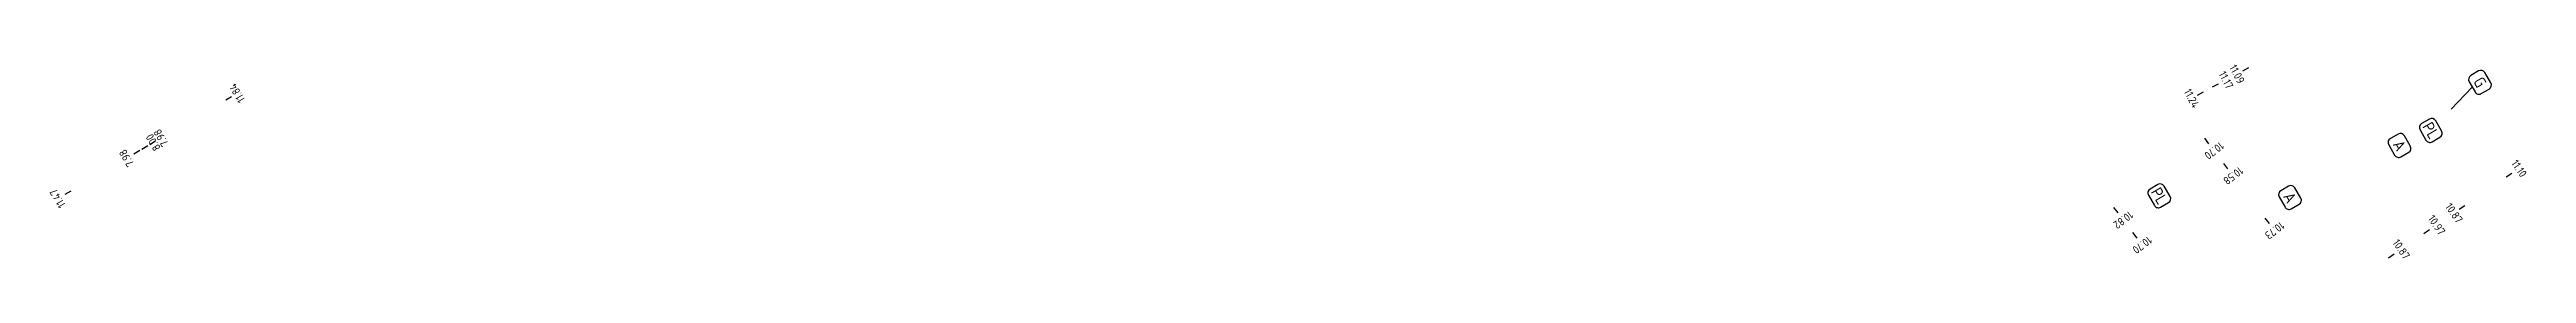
# Model space of a CAD drawing. Header units: metres. Extents: x 117856 to 119829, y 6148158 to 6148674.
# Drawn here: x 119328 to 119545, y 6148399.7 to 6148416.6 of the extents above; entities that cross this region are included whole.
import ezdxf
from ezdxf.enums import TextEntityAlignment as Align

# ---------------------------------------------------------------- set-up
doc = ezdxf.new("R2010")
doc.units = ezdxf.units.M
doc.header["$LTSCALE"] = 0.4
doc.layers.get('0').update_dxf_attribs({"linetype": 'CONTINUOUS'})
doc.layers.add('05_Öb-typ', color=1, linetype='CONTINUOUS')
doc.layers.add('M-351', color=1, linetype='CONTINUOUS')
doc.styles.add('ISO', font='iso.shx')
doc.styles.add('ISO-Anno-50', font='iso.shx', dxfattribs={"height": 5})

# ---------------------------------------------------------------- blocks, each defined once
blk = doc.blocks.new('_mkhjd')
blk.add_line((0.75, 0), (-0.75, 0))
at = {"style": 'ISO'}
blk.add_attdef('H', text='', height=1.75, rotation=270, dxfattribs=at).set_placement((0.75, 0), align=Align.CENTER)
blk = doc.blocks.new('_OVERB')
for p, q in [((-2.29, 0.99), (-2.29, -0.99)), ((1.29, 1.99), (-1.29, 1.99)), ((2.29, -0.99), (2.29, 0.99)), ((-1.29, -1.99), (1.29, -1.99))]:
    blk.add_line(p, q)
for centre, start, end in [((-1.29, 0.99), 90, 180), ((1.29, 0.99), 0, 90), ((-1.29, -0.99), 180, 270), ((1.29, -0.99), 270, 0)]:
    blk.add_arc(centre, 1, start, end)
at = {"style": 'ISO'}
blk.add_attdef('NR', text='', height=2.5, dxfattribs=at).set_placement((0, 0), align=Align.MIDDLE_CENTER)

msp = doc.modelspace()

# ---------------------------------------------------------------- linework, layer by layer
at = {"layer": 'M-351'}
msp.add_line((119540.255, 6148414.604), (119538.411, 6148412.674), dxfattribs=at)

# ---------------------------------------------------------------- block references
at = {"layer": '05_Öb-typ', "xscale": 0.4000000001749886, "yscale": 0.4000000001749886, "zscale": 0.4000000001749886, "rotation": 300.121019869498}
for p, values in [((119540.928, 6148415.032), {'NR': 'G'}), ((119536.623, 6148410.826), {'NR': 'PL'}), ((119533.881, 6148409.517), {'NR': 'A'}), ((119512.837, 6148405.115), {'NR': 'PL'}), ((119524.284, 6148404.972), {'NR': 'A'})]:
    msp.add_blockref('_OVERB', p, dxfattribs=at).add_auto_attribs(values)
at = {"layer": 'M-351'}
ref = msp.add_blockref('_mkhjd', (119517.745, 6148414.737), dxfattribs=dict(at, xscale=0.4, yscale=0.4, zscale=0.4, rotation=27.9789982141642))
ref.add_attrib('H', '11.17', dxfattribs={"color": 0, "height": 0.7, "rotation": 297.979, "style": 'ISO-Anno-50'}).set_placement((119518.187, 6148414.971), align=Align.BOTTOM_CENTER)
ref = msp.add_blockref('_mkhjd', (119520.395, 6148416.144), dxfattribs=dict(at, xscale=0.4, yscale=0.4, zscale=0.4, rotation=27.97899821397523))
ref.add_attrib('H', '11.09', dxfattribs={"color": 0, "height": 0.7, "rotation": 297.979, "style": 'ISO-Anno-50'}).set_placement((119519.953, 6148415.91), align=Align.TOP_CENTER)
ref = msp.add_blockref('_mkhjd', (119343.725, 6148413.651), dxfattribs=dict(at, xscale=0.4, yscale=0.4, zscale=0.4, rotation=210.350944197546))
ref.add_attrib('H', '11.84', dxfattribs={"color": 0, "height": 0.7, "rotation": 120.35094, "style": 'ISO-Anno-50'}).set_placement((119344.156, 6148413.904), align=Align.TOP_CENTER)
ref = msp.add_blockref('_mkhjd', (119516.421, 6148414.033), dxfattribs=dict(at, xscale=0.4, yscale=0.4, zscale=0.4, rotation=27.97899821413191))
ref.add_attrib('H', '11.24', dxfattribs={"color": 0, "height": 0.7, "rotation": 297.979, "style": 'ISO-Anno-50'}).set_placement((119515.979, 6148413.798), align=Align.TOP_CENTER)
ref = msp.add_blockref('_mkhjd', (119335.686, 6148408.944), dxfattribs=dict(at, xscale=0.4, yscale=0.4, zscale=0.4, rotation=210.3509441975455))
ref.add_attrib('H', '7.98', dxfattribs={"color": 0, "height": 0.7, "rotation": 120.35094, "style": 'ISO-Anno-50'}).set_placement((119335.255, 6148408.692), align=Align.BOTTOM_CENTER)
ref = msp.add_blockref('_mkhjd', (119336.377, 6148409.348), dxfattribs=dict(at, xscale=0.4, yscale=0.4, zscale=0.4, rotation=210.3509441974416))
ref.add_attrib('H', '8.00', dxfattribs={"color": 0, "height": 0.7, "rotation": 120.35094, "style": 'ISO-Anno-50'}).set_placement((119336.808, 6148409.601), align=Align.TOP_CENTER)
ref = msp.add_blockref('_mkhjd', (119337.067, 6148409.753), dxfattribs=dict(at, xscale=0.4, yscale=0.4, zscale=0.4, rotation=210.3509441973367))
ref.add_attrib('H', '7.98', dxfattribs={"color": 0, "height": 0.7, "rotation": 120.35094, "style": 'ISO-Anno-50'}).set_placement((119337.499, 6148410.005), align=Align.TOP_CENTER)
ref = msp.add_blockref('_mkhjd', (119517.01, 6148409.905), dxfattribs=dict(at, xscale=0.4, yscale=0.4, zscale=0.4, rotation=307.1924092569073))
ref.add_attrib('H', '10.70', dxfattribs={"color": 0, "height": 0.7, "rotation": 217.19241, "style": 'ISO-Anno-50'}).set_placement((119517.312, 6148409.506), align=Align.BOTTOM_CENTER)
ref = msp.add_blockref('_mkhjd', (119518.673, 6148407.714), dxfattribs=dict(at, xscale=0.4, yscale=0.4, zscale=0.4, rotation=307.1924092569073))
ref.add_attrib('H', '10.58', dxfattribs={"color": 0, "height": 0.7, "rotation": 217.19241, "style": 'ISO-Anno-50'}).set_placement((119518.975, 6148407.316), align=Align.BOTTOM_CENTER)
ref = msp.add_blockref('_mkhjd', (119543.483, 6148406.908), dxfattribs=dict(at, xscale=0.4, yscale=0.4, zscale=0.4, rotation=34.34519593752107))
ref.add_attrib('H', '11.10', dxfattribs={"color": 0, "height": 0.7, "rotation": 304.3452, "style": 'ISO-Anno-50'}).set_placement((119543.895, 6148407.19), align=Align.BOTTOM_CENTER)
ref = msp.add_blockref('_mkhjd', (119329.657, 6148405.414), dxfattribs=dict(at, xscale=0.4, yscale=0.4, zscale=0.4, rotation=210.350944197446))
ref.add_attrib('H', '11.47', dxfattribs={"color": 0, "height": 0.7, "rotation": 120.35094, "style": 'ISO-Anno-50'}).set_placement((119329.226, 6148405.161), align=Align.BOTTOM_CENTER)
ref = msp.add_blockref('_mkhjd', (119509.044, 6148403.86), dxfattribs=dict(at, xscale=0.4, yscale=0.4, zscale=0.4, rotation=307.1924092569073))
ref.add_attrib('H', '10.82', dxfattribs={"color": 0, "height": 0.7, "rotation": 217.19241, "style": 'ISO-Anno-50'}).set_placement((119509.346, 6148403.461), align=Align.BOTTOM_CENTER)
ref = msp.add_blockref('_mkhjd', (119522.299, 6148402.934), dxfattribs=dict(at, xscale=0.4, yscale=0.4, zscale=0.4, rotation=307.1924092569073))
ref.add_attrib('H', '10.73', dxfattribs={"color": 0, "height": 0.7, "rotation": 217.19241, "style": 'ISO-Anno-50'}).set_placement((119522.602, 6148402.536), align=Align.BOTTOM_CENTER)
ref = msp.add_blockref('_mkhjd', (119536.258, 6148401.971), dxfattribs=dict(at, xscale=0.4, yscale=0.4, zscale=0.4, rotation=34.3451959376026))
ref.add_attrib('H', '10.97', dxfattribs={"color": 0, "height": 0.7, "rotation": 304.3452, "style": 'ISO-Anno-50'}).set_placement((119536.671, 6148402.253), align=Align.BOTTOM_CENTER)
ref = msp.add_blockref('_mkhjd', (119539.354, 6148404.087), dxfattribs=dict(at, xscale=0.4, yscale=0.4, zscale=0.4, rotation=34.34519593767686))
ref.add_attrib('H', '10.87', dxfattribs={"color": 0, "height": 0.7, "rotation": 304.3452, "style": 'ISO-Anno-50'}).set_placement((119538.942, 6148403.805), align=Align.TOP_CENTER)
ref = msp.add_blockref('_mkhjd', (119510.706, 6148401.669), dxfattribs=dict(at, xscale=0.4, yscale=0.4, zscale=0.4, rotation=307.1924092569073))
ref.add_attrib('H', '10.70', dxfattribs={"color": 0, "height": 0.7, "rotation": 217.19241, "style": 'ISO-Anno-50'}).set_placement((119511.009, 6148401.271), align=Align.BOTTOM_CENTER)
ref = msp.add_blockref('_mkhjd', (119533.162, 6148399.855), dxfattribs=dict(at, xscale=0.4, yscale=0.4, zscale=0.4, rotation=34.34519593753122))
ref.add_attrib('H', '10.87', dxfattribs={"color": 0, "height": 0.7, "rotation": 304.3452, "style": 'ISO-Anno-50'}).set_placement((119533.575, 6148400.137), align=Align.BOTTOM_CENTER)

doc.saveas('drawing.dxf')
